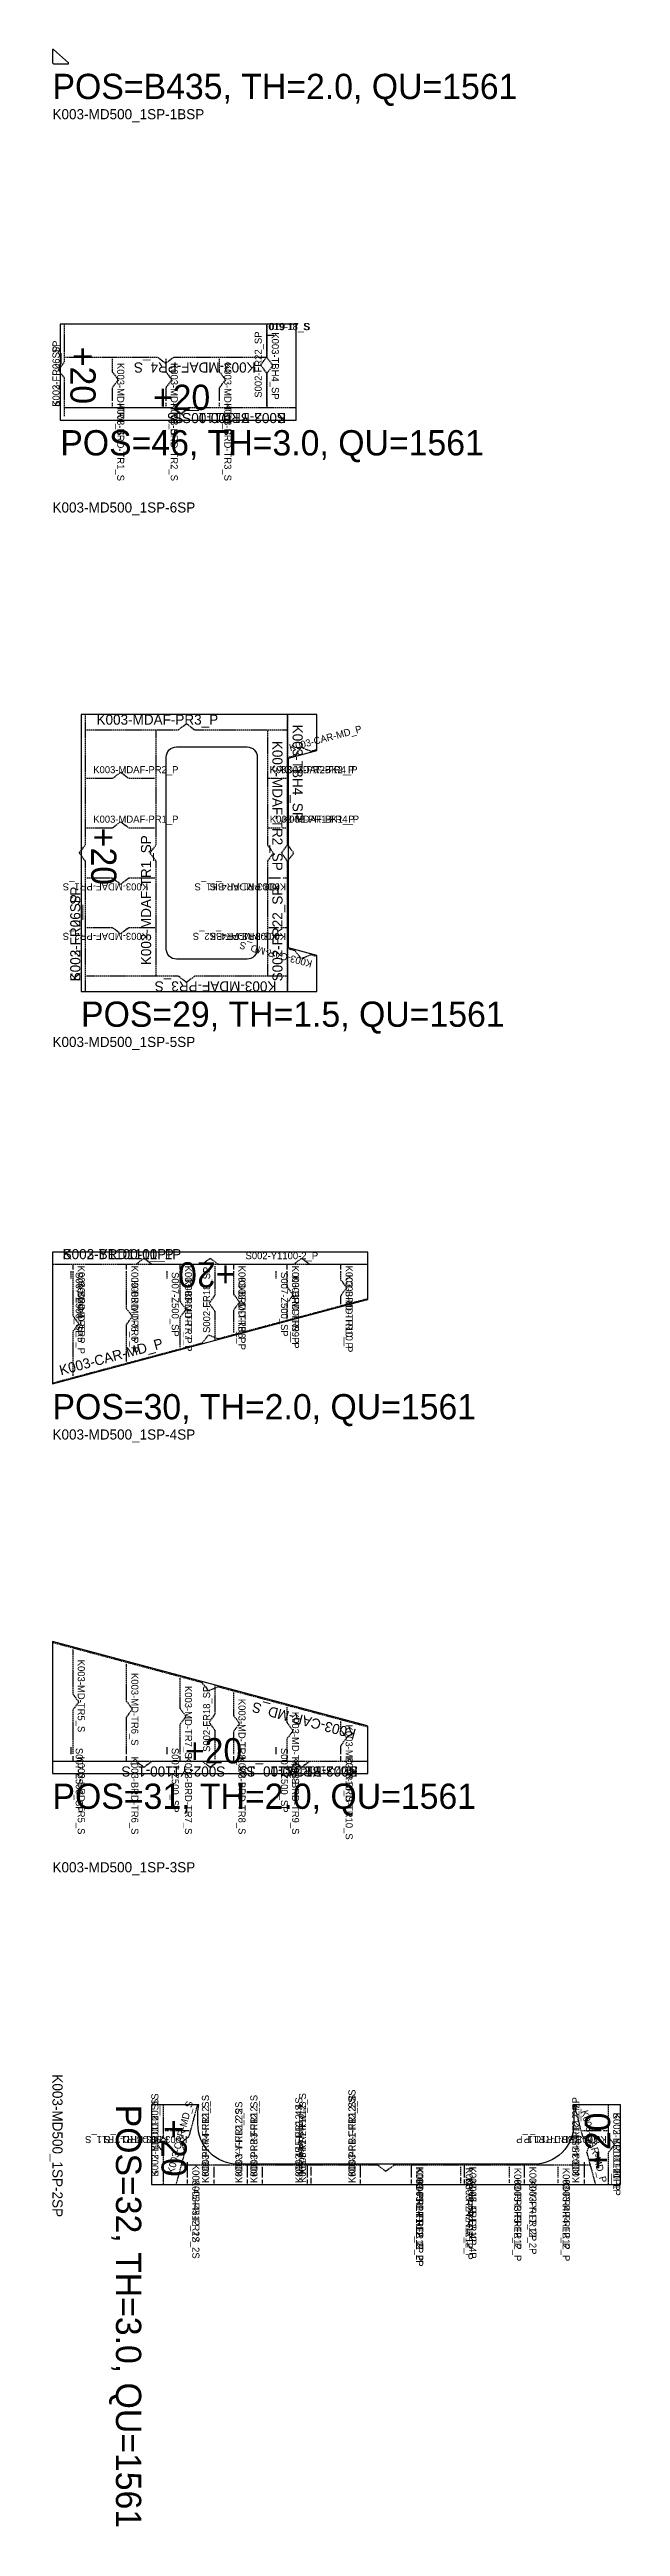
# Model space of a CAD drawing. Header units: inches. Extents: x -22688 to 5506, y -4302 to 14985.
# Drawn here: x -3155 to -331, y -3787 to 8470 of the extents above; entities that cross this region are included whole.
import ezdxf

# ---------------------------------------------------------------- set-up
doc = ezdxf.new("R2010")
doc.units = ezdxf.units.IN
doc.header["$MEASUREMENT"] = 0
doc.linetypes.add('Dashed', pattern=[10, 7.5, -2.5])
doc.layers.get('0').update_dxf_attribs({"linetype": 'CONTINUOUS'})

msp = doc.modelspace()

# ---------------------------------------------------------------- texts
at = {"color": 7}
for s, height, p in [('POS=B435, TH=2.0, QU=1561', 125, (-3140.260191, 8225.276904)), ('K003-MD500_1SP-1BSP', 50, (-3140.260191, 8125.276904)), ('019-18_S', 34.999999, (-2072.260923, 7081.777148)), ('019-17_S', 34.999999, (-2067.75958, 7081.777148)), ('+20', 125, (-2643.510313, 6686.777453)), ('POS=46, TH=3.0, QU=1561', 125, (-3101.759214, 6461.777453)), ('K003-MD500_1SP-6SP', 50, (-3140.260191, 6179.227404)), ('K003-MDAF-PR3_P', 50, (-2922.413511, 5129.227404)), ('K003-MDAF-PR2_P', 34.999999, (-2938.563413, 4889.227251)), ('K003-MDAF-BK2_P', 34.999999, (-2066.062803, 4889.227251)), ('K003-PR2-FR4_P', 34.999999, (-2008.512754, 4889.227251)), ('K003-MDAF-PR1_P', 34.999999, (-2938.563413, 4644.227557)), ('K003-MDAF-BK1_P', 34.999999, (-2065.061826, 4644.227557)), ('K003-PR1-FR4_P', 34.999999, (-2000.861997, 4644.227557)), ('POS=29, TH=1.5, QU=1561', 125, (-2998.911924, 3634.227709)), ('K003-MD500_1SP-5SP', 50, (-3140.263242, 3534.227709)), ('S002-Y1100-1_P', 50, (-3090.260191, 2484.227709)), ('S002-Y1100-11_P', 50, (-3090.260191, 2484.227709)), ('K003-BRD1100_1P', 50, (-3090.260191, 2484.227709)), ('S002-Y1100-2_P', 34.999999, (-2185.261411, 2484.227709)), ('POS=30, TH=2.0, QU=1561', 125, (-3140.260191, 1691.741137)), ('K003-MD500_1SP-4SP', 50, (-3140.260191, 1591.741137)), ('+20', 125, (-2485.261411, -10.746427)), ('POS=31, TH=2.0, QU=1561', 125, (-3140.260191, -235.746427)), ('K003-MD500_1SP-3SP', 50, (-3140.260191, -549.79672))]:
    msp.add_text(s, height=height, dxfattribs=at).set_placement(p)
for s, height, rotation, p in [('S002-FR26_SP', 34.999999, 90, (-3105.25958, 6702.277331)), ('K003-FR0_SP', 34.999999, 90, (-3105.25958, 6702.277331)), ('+20', 125, 270, (-3051.759214, 6999.277453)), ('S002-FR22_SP', 34.999999, 90, (-2105.25958, 6747.277026)), ('K003-TBH4_SP', 34.999999, 270, (-2055.25958, 7070.777087)), ('K003-MD-TR1_S', 34.999999, 270, (-2820.25897, 6919.427447)), ('K003-MDAF-PR4_S', 50, 180, (-2135.25836, 6921.7773)), ('K003-MD-TR2_S', 34.999999, 270, (-2555.25958, 6919.427447)), ('K003-MD-TR3_S', 34.999999, 270, (-2290.260191, 6919.427447)), ('K003-BRD-TR1_S', 34.999999, 270, (-2820.25897, 6720.227007)), ('K003-BRD1100_1S', 50, 180, (-1985.25836, 6671.7773)), ('K003-BRD-TR2_S', 34.999999, 270, (-2555.25958, 6720.227007)), ('S002-Y1100-10_S', 50, 180, (-1985.25836, 6671.7773)), ('S002-Y1100-1_S', 50, 180, (-1985.25836, 6671.7773)), ('K003-BRD-TR3_S', 34.999999, 270, (-2290.260191, 6720.227007)), ('K003-MDAF-TR2_SP', 50, 270, (-2052.41229, 5049.227862)), ('K003-CAR-MD_P', 34.999999, 15.000084, (-1963.685484, 4997.625689)), ('K003-TBH4_SP', 50, 270, (-1952.41229, 5129.227404)), ('+20', 125, 270, (-2948.911924, 4619.227557)), ('K003-MDAF-TR1_SP', 50, 90, (-2652.41229, 3939.227251)), ('K003-MDAF-PR1_S', 34.999999, 180, (-2667.762632, 4344.227557)), ('S002-FR26_SP', 50, 90, (-3002.41229, 3859.227709)), ('K003-MDAF-BK1_S', 34.999999, 180, (-2018.26312, 4344.227557)), ('K003-PR1-FR4_S', 34.999999, 180, (-1984.461851, 4344.227557)), ('S002-FR22_SP', 50, 90, (-2002.41229, 3859.227709)), ('K003-FR0_SP', 50, 90, (-3002.41229, 3859.227709)), ('K003-MDAF-PR2_S', 34.999999, 180, (-2667.762632, 4099.227862)), ('K003-MDAF-BK2_S', 34.999999, 180, (-2027.262754, 4099.227862)), ('K003-PR2-FR4_S', 34.999999, 180, (-1985.313291, 4099.227862)), ('K003-CAR-MD_S', 34.999999, 164.999924, (-1852.751035, 3961.103777)), ('K003-MDAF-PR3_S', 50, 180, (-2032.41107, 3859.227709)), ('+20', 125, 180, (-2235.261411, 2469.22832)), ('S007-Z500_SP', 34.999999, 270, (-3025.260801, 2420.728258)), ('K003-BRD-TR5_P', 34.999999, 270, (-3015.260191, 2452.178149)), ('K003-MD-TR5_P', 34.999999, 270, (-3015.260191, 2374.227862)), ('K003-BRD-TR6_P', 34.999999, 270, (-2750.260801, 2452.178149)), ('K003-MD-TR6_P', 34.999999, 270, (-2750.260801, 2379.534106)), ('S007-Z500_SP', 34.999999, 270, (-2550.260801, 2420.728258)), ('K003-BRD-TR7_P', 34.999999, 270, (-2485.261411, 2452.178149)), ('K003-MD-TR7_P', 34.999999, 270, (-2485.261411, 2386.635546)), ('S002-FR18_SP', 34.999999, 90, (-2360.261411, 2119.119219)), ('K003-BRD-TR8_P', 34.999999, 270, (-2220.262022, 2452.178149)), ('K003-MD-TR8_P', 34.999999, 270, (-2220.262022, 2393.736224)), ('S007-Z500_SP', 34.999999, 270, (-2010.261411, 2420.728258)), ('K003-BRD-TR9_P', 34.999999, 270, (-1955.262632, 2452.178149)), ('K003-MD-TR9_P', 34.999999, 270, (-1955.262632, 2400.836138)), ('K003-BRD-TR10_P', 34.999999, 270, (-1690.260191, 2452.178149)), ('K003-MD-TR10_P', 34.999999, 270, (-1690.260191, 2407.936816)), ('K003-CAR-MD_P', 50, 15.000084, (-3098.43585, 1909.007983)), ('K003-MD-TR5_S', 34.999999, 270, (-3015.260191, 502.196841)), ('K003-MD-TR6_S', 34.999999, 270, (-2750.260801, 436.49631)), ('K003-MD-TR7_S', 34.999999, 270, (-2485.261411, 372.589831)), ('S002-FR18_SP', 34.999999, 90, (-2360.261411, 45.932345)), ('K003-MD-TR8_S', 34.999999, 270, (-2220.262022, 308.683733)), ('K003-CAR-MD_S', 50, 164.999924, (-1635.029478, 157.352023)), ('K003-MD-TR9_S', 34.999999, 270, (-1955.262632, 244.777254)), ('K003-MD-TR10_S', 34.999999, 270, (-1690.260191, 180.871157)), ('S007-Z500_SP', 34.999999, 270, (-3025.260801, 65.753512)), ('K003-BRD-TR5_S', 34.999999, 270, (-3015.260191, 22.703509)), ('K003-BRD-TR6_S', 34.999999, 270, (-2750.260801, 22.703509)), ('S007-Z500_SP', 34.999999, 270, (-2550.260801, 65.753512)), ('K003-BRD-TR7_S', 34.999999, 270, (-2485.261411, 22.703509)), ('K003-BRD-TR8_S', 34.999999, 270, (-2220.262022, 22.703509)), ('S007-Z500_SP', 34.999999, 270, (-2010.261411, 65.753512)), ('K003-BRD-TR9_S', 34.999999, 270, (-1955.262632, 22.703509)), ('K003-BRD-TR10_S', 34.999999, 270, (-1690.260191, 22.703509)), ('S002-Y1100-1_S', 50, 180, (-2285.261411, -25.74658)), ('K003-BRD1100_1S', 50, 180, (-1630.262632, -25.74658)), ('S002-Y1100-10_S', 50, 180, (-1630.262632, -25.74658)), ('S002-Y1100-2_S', 34.999999, 180, (-1630.262632, -25.74658)), ('K003-MD500_1SP-2SP', 50, 270, (-3140.263242, -1549.796339)), ('POS=32, TH=3.0, QU=1561', 125, 270, (-2826.21295, -1699.796339)), ('K003-BRD1100_1S', 34.999999, 90, (-2616.212339, -2055.296369)), ('S002-Y1100-10_S', 34.999999, 90, (-2616.212339, -2055.296369)), ('S002-Y1100-2_S', 34.999999, 90, (-2616.212339, -2055.296369)), ('K003-CAR-MD_S', 34.999999, 74.999924, (-2540.147276, -2044.479223)), ('K003-PR4-FR12_S', 34.999999, 90, (-2366.212339, -2054.496236)), ('K003-PR4-FR12_S', 34.999999, 90, (-2366.212339, -2087.746282)), ('K003-Y-FR12_2S', 34.999999, 90, (-2201.21295, -2053.796239)), ('K003-PR3-FR12_S', 34.999999, 90, (-2126.21295, -2054.496236)), ('K003-PR3-FR12_S', 34.999999, 90, (-2126.21295, -2087.746282)), ('K003-45-FR12_4S', 34.999999, 90, (-1904.215879, -2087.746282)), ('K003-45-FR12_4S', 34.999999, 90, (-1904.212827, -2053.796239)), ('K003-PR2-FR12_S', 34.999999, 90, (-1886.21356, -2045.496221)), ('K003-PR2-FR12_S', 34.999999, 90, (-1886.21356, -2086.896368)), ('K003-PR1-FR12_2S', 34.999999, 90, (-1641.212339, -2053.79643)), ('K003-PR1-FR12_S', 34.999999, 90, (-1641.212339, -2054.496236)), ('K003-PR1-FR12_2S', 34.999999, 90, (-1641.212339, -2087.746282)), ('K003-PR1-FR12_S', 34.999999, 90, (-1641.212339, -2087.746282)), ('K003-45-FR12_2P', 34.999999, 90, (-534.211607, -2052.196546)), ('K003-45-FR12_2P', 34.999999, 90, (-534.211607, -2087.746282)), ('+20', 125, 270, (-2601.21295, -1772.296377)), ('K003-Y-FR12_2S', 34.999999, 90, (-2201.21295, -2087.746282)), ('K003-CAR-MD_P', 34.999999, 285.000084, (-525.916929, -1732.342954)), ('+20', 125, 90, (-381.211729, -2022.296377)), ('S002-Y1100-2_P', 34.999999, 270, (-366.212339, -1739.296384)), ('S002-Y1100-11_P', 34.999999, 270, (-366.212339, -1739.296384)), ('K003-BRD1100_1P', 34.999999, 270, (-366.212339, -1739.296384)), ('K003-BRD-TR11_S', 34.999999, 180, (-2567.762632, -1854.796262)), ('K003-BRD-TR11_S', 34.999999, 180, (-2473.411436, -1854.796262)), ('K003-BRD-TR11_P', 34.999999, 180, (-435.410948, -1854.796453)), ('K003-BRD-TR11_P', 34.999999, 180, (-398.2619, -1854.796453)), ('K003-45-FR12_2S', 34.999999, 270, (-2448.213072, -1992.196508)), ('K003-45-FR12_2S', 34.999999, 270, (-2448.213072, -2071.346326)), ('K003-PR1-FR12_2P', 34.999999, 270, (-1341.212339, -2005.796285)), ('K003-PR1-FR12_P', 34.999999, 270, (-1341.212339, -2012.096449)), ('K003-PR1-FR12_P', 34.999999, 270, (-1341.212339, -2071.346326)), ('K003-PR1-FR12_2P', 34.999999, 270, (-1341.212339, -2071.346326)), ('K003-PR2-FR12_P', 34.999999, 270, (-1096.211118, -2011.096426)), ('K003-PR2-FR12_P', 34.999999, 270, (-1096.211118, -2063.696333)), ('K003-45-FR12_4P', 34.999999, 270, (-1078.211851, -2005.796285)), ('K003-45-FR12_4P', 34.999999, 270, (-1078.211851, -2071.346326)), ('K003-PR3-FR12_P', 34.999999, 270, (-856.211729, -2012.096449)), ('K003-PR3-FR12_P', 34.999999, 270, (-856.211729, -2071.346517)), ('K003-Y-FR12_2P', 34.999999, 270, (-781.211729, -2005.796285)), ('K003-Y-FR12_2P', 34.999999, 270, (-781.211729, -2071.346517)), ('K003-PR4-FR12_P', 34.999999, 270, (-616.212339, -2012.096449)), ('K003-PR4-FR12_P', 34.999999, 270, (-616.212339, -2071.346517)), ('-', 50, 180, (-530.134458, -2024.796339))]:
    msp.add_text(s, height=height, rotation=rotation, dxfattribs=at).set_placement(p)

# ---------------------------------------------------------------- linework, layer by layer
at = {"color": 7}
for p, q in [((-2075.260801, 7056.777148), (-2045.25897, 7056.777148)), ((-2473.213072, -1984.696241), (-2473.213072, -2059.696241)), ((-2473.213072, -2069.296308), (-2473.213072, -2089.796301)), ((-2176.21295, -2059.796377), (-2176.21295, -1999.796339)), ((-2176.21295, -2089.796301), (-2176.21295, -2069.296308)), ((-1879.215879, -2089.796301), (-1879.215879, -2069.296308)), ((-1879.212827, -2059.796377), (-1879.212827, -1999.796339)), ((-1616.212339, -2059.796377), (-1616.212339, -1999.796339)), ((-1616.212339, -2089.796301), (-1616.212339, -2069.296308)), ((-1366.212339, -1999.796339), (-1366.212339, -2059.796377)), ((-1366.212339, -2069.296308), (-1366.212339, -2089.796301)), ((-1103.211851, -1999.796339), (-1103.211851, -2059.796377)), ((-1103.211851, -2069.296308), (-1103.211851, -2089.796301)), ((-806.211729, -1999.796339), (-806.211729, -2059.796377)), ((-806.211729, -2069.296308), (-806.211729, -2089.796301)), ((-509.211607, -2059.696241), (-509.211607, -1984.696241)), ((-509.211607, -2089.796301), (-509.211607, -2069.296308))]:
    msp.add_line(p, q, dxfattribs=at)
at = {"color": 7, "linetype": 'Dashed'}
for p, q in [((-2070.25897, 7056.777148), (-2045.25897, 7056.777148)), ((-2845.25897, 6722.277026), (-2845.25897, 6701.777605)), ((-2580.25958, 6722.277026), (-2580.25958, 6701.777605)), ((-2315.260191, 6722.277026), (-2315.260191, 6701.777605)), ((-2070.912046, 4864.227251), (-2022.413511, 4864.227251)), ((-2011.411924, 4864.227251), (-1982.41107, 4864.227251)), ((-2070.912046, 4619.227557), (-2012.412901, 4619.227557)), ((-2002.912779, 4619.227557), (-1982.41107, 4619.227557)), ((-2012.412901, 4369.227557), (-2070.912046, 4369.227557)), ((-1982.41107, 4369.227557), (-2002.912779, 4369.227557)), ((-2022.413511, 4124.227862), (-2070.912046, 4124.227862)), ((-1982.41107, 4124.227862), (-2011.411924, 4124.227862)), ((-3040.260191, 2454.228167), (-3040.260191, 2433.727984)), ((-2775.260801, 2454.228167), (-2775.260801, 2433.727984)), ((-2510.261411, 2454.228167), (-2510.261411, 2433.727984)), ((-2245.262022, 2454.228167), (-2245.262022, 2433.727984)), ((-1980.262632, 2454.228167), (-1980.262632, 2433.727984)), ((-1715.260191, 2454.228167), (-1715.260191, 2433.727984)), ((-3050.260801, 2424.227862), (-3050.260801, 2389.228014)), ((-2575.260801, 2424.227862), (-2575.260801, 2389.228014)), ((-2035.261411, 2424.227862), (-2035.261411, 2389.228014)), ((-3050.260801, 69.253497), (-3050.260801, 34.253268)), ((-3040.260191, 24.753527), (-3040.260191, 4.253344)), ((-2775.260801, 24.753527), (-2775.260801, 4.253344)), ((-2575.260801, 69.253497), (-2575.260801, 34.253268)), ((-2510.261411, 24.753527), (-2510.261411, 4.253344)), ((-2245.262022, 24.753527), (-2245.262022, 4.253344)), ((-2035.261411, 69.253497), (-2035.261411, 34.253268)), ((-1980.262632, 24.753527), (-1980.262632, 4.253344)), ((-1715.260191, 24.753527), (-1715.260191, 4.253344)), ((-2565.711851, -1829.796262), (-2586.21356, -1829.796262)), ((-2464.213438, -1829.796262), (-2556.211729, -1829.796262)), ((-426.21295, -1829.796453), (-518.211241, -1829.796453)), ((-396.211118, -1829.796453), (-416.712827, -1829.796453)), ((-2341.212339, -2059.796377), (-2341.212339, -2006.796308)), ((-2341.212339, -2089.796301), (-2341.212339, -2069.296308)), ((-2101.21295, -2059.796377), (-2101.21295, -2006.796308)), ((-2101.21295, -2089.796301), (-2101.21295, -2069.296308)), ((-1861.21356, -2049.796339), (-1861.21356, -2006.796308)), ((-1861.21356, -2089.796301), (-1861.21356, -2060.7964)), ((-1616.212339, -2059.796377), (-1616.212339, -2006.796308)), ((-1616.212339, -2089.796301), (-1616.212339, -2069.296308)), ((-1366.212339, -2006.796308), (-1366.212339, -2059.796377)), ((-1366.212339, -2069.296308), (-1366.212339, -2089.796301)), ((-1121.211118, -2006.796308), (-1121.211118, -2049.796339)), ((-1121.211118, -2060.7964), (-1121.211118, -2089.796301)), ((-881.211729, -2006.796308), (-881.211729, -2059.796377)), ((-881.211729, -2069.296308), (-881.211729, -2089.796301)), ((-641.212339, -2006.796308), (-641.212339, -2059.796377)), ((-641.212339, -2069.296308), (-641.212339, -2089.796301))]:
    msp.add_line(p, q, dxfattribs=at)
at = {"color": 7}
for points in [[(-3135.261411, 8400.276904), (-3060.261411, 8400.276904), (-3060.261411, 8405.277209), (-3135.261411, 8470.276598), (-3140.260191, 8470.276598), (-3140.260191, 8405.277209), (-3135.261411, 8400.276904)], [(-1935.25836, 6636.777453), (-1935.25836, 7111.777453), (-3101.759214, 7111.777453), (-3101.759214, 6636.777453), (-1935.25836, 6636.777453)], [(-1935.25836, 6636.777453), (-1935.25836, 7111.777453), (-3101.759214, 7111.777453), (-3101.759214, 6636.777453), (-1935.25836, 6636.777453)], [(-2998.911924, 3809.227709), (-1832.41107, 3809.227709), (-1832.41107, 3986.714892), (-1972.413511, 4024.227862), (-1972.413511, 4964.227251), (-1832.41107, 5001.740221), (-1832.41107, 5179.227404), (-2998.911924, 5179.227404), (-2998.911924, 3809.227709)], [(-2998.911924, 3809.227709), (-1832.41107, 3809.227709), (-1832.41107, 3986.714892), (-1972.413511, 4024.227862), (-1972.413511, 4964.227251), (-1832.41107, 5001.740221), (-1832.41107, 5179.227404), (-2998.911924, 5179.227404), (-2998.911924, 3809.227709)]]:
    msp.add_lwpolyline(points, dxfattribs=at)
at = {"color": 7, "linetype": 'Dashed'}
for points in [[(-3080.25958, 6656.777148), (-3080.25958, 6844.277148), (-3110.25836, 6884.2773), (-3080.25958, 6924.277453), (-3080.25958, 7111.777453)], [(-3080.25958, 6656.777148), (-3080.25958, 6844.277148), (-3110.25836, 6884.2773), (-3080.25958, 6924.277453), (-3080.25958, 7111.777453)], [(-2080.25958, 6706.777148), (-2080.25958, 6869.277148), (-2110.25836, 6909.2773), (-2080.25958, 6949.277453), (-2080.25958, 7111.777453)], [(-2080.25958, 7111.777453), (-2080.25958, 6946.7773), (-2050.260801, 6906.777148), (-2080.25958, 6866.776995), (-2080.25958, 6701.777605)], [(-2085.25836, 6946.7773), (-2540.260191, 6946.7773), (-2580.25958, 6916.776995), (-2620.25897, 6946.7773), (-3075.260801, 6946.7773)], [(-2845.25897, 6940.277056), (-2845.25897, 6876.027636), (-2815.260191, 6836.027483), (-2845.25897, 6796.027331), (-2845.25897, 6731.777148)], [(-2580.25958, 6940.277056), (-2580.25958, 6876.027636), (-2550.260801, 6836.027483), (-2580.25958, 6796.027331), (-2580.25958, 6731.777148)], [(-2315.260191, 6940.277056), (-2315.260191, 6876.027636), (-2285.25836, 6836.027483), (-2315.260191, 6796.027331), (-2315.260191, 6731.777148)], [(-1935.25836, 6696.7773), (-2467.75958, 6696.7773), (-2507.75897, 6666.776995), (-2547.75836, 6696.7773), (-3080.25958, 6696.7773)], [(-1935.25836, 6696.7773), (-2467.75958, 6696.7773), (-2507.75897, 6666.776995), (-2547.75836, 6696.7773), (-3080.25958, 6696.7773)], [(-1935.25836, 6696.7773), (-2462.760801, 6696.7773), (-2502.760191, 6666.776995), (-2542.75958, 6696.7773), (-3070.25897, 6696.7773)], [(-2977.41229, 3809.227709), (-2977.41229, 4454.227404), (-3007.41107, 4494.227557), (-2977.41229, 4534.227709), (-2977.41229, 5179.227404)], [(-2977.41229, 3809.227709), (-2977.41229, 4454.227404), (-3007.41107, 4494.227557), (-2977.41229, 4534.227709), (-2977.41229, 5179.227404)], [(-1977.41229, 3809.227709), (-1977.41229, 4454.227404), (-2007.41107, 4494.227557), (-1977.41229, 4534.227709), (-1977.41229, 5179.227404)], [(-1977.41229, 5179.227404), (-1977.41229, 4534.227709), (-1947.413511, 4494.227557), (-1977.41229, 4454.227404), (-1977.41229, 3809.227709)], [(-2972.413511, 5104.227404), (-2517.41168, 5104.227404), (-2477.41229, 5134.227709), (-2437.412901, 5104.227404), (-1982.41107, 5104.227404)], [(-2627.41229, 3889.227251), (-2627.41229, 4454.227404), (-2657.41107, 4494.227557), (-2627.41229, 4534.227709), (-2627.41229, 5099.227862)], [(-2077.41229, 5099.227862), (-2077.41229, 4534.227709), (-2047.413511, 4494.227557), (-2077.41229, 4454.227404), (-2077.41229, 3889.227251)], [(-1971.082945, 4969.761614), (-1940.385313, 4977.987627), (-1909.510679, 5017.317919), (-1863.111753, 4998.693041), (-1832.41107, 5006.918291)], [(-2972.413511, 4864.227251), (-2843.162412, 4864.227251), (-2803.163023, 4894.227557), (-2763.163633, 4864.227251), (-2633.912534, 4864.227251)], [(-2972.413511, 4619.227557), (-2843.162412, 4619.227557), (-2803.163023, 4649.227862), (-2763.163633, 4619.227557), (-2633.912534, 4619.227557)], [(-2633.912534, 4369.227557), (-2763.163633, 4369.227557), (-2803.163023, 4339.227251), (-2843.162412, 4369.227557), (-2972.413511, 4369.227557)], [(-2633.912534, 4124.227862), (-2763.163633, 4124.227862), (-2803.163023, 4094.227557), (-2843.162412, 4124.227862), (-2972.413511, 4124.227862)], [(-1832.41107, 3981.536822), (-1863.111753, 3989.762072), (-1909.510679, 3971.137194), (-1940.385313, 4010.467486), (-1971.082945, 4018.693499)], [(-1982.41107, 3884.227709), (-2437.412901, 3884.227709), (-2477.41229, 3854.227404), (-2517.41168, 3884.227709), (-2972.413511, 3884.227709)], [(-3140.260191, 2459.227709), (-2727.760191, 2459.227709), (-2687.760801, 2489.228014), (-2647.761411, 2459.227709), (-2235.261411, 2459.227709)], [(-3140.260191, 2459.227709), (-2400.260801, 2459.227709), (-2360.261411, 2489.228014), (-2320.262022, 2459.227709), (-1580.262632, 2459.227709)], [(-3140.260191, 2459.227709), (-2400.260801, 2459.227709), (-2360.261411, 2489.228014), (-2320.262022, 2459.227709), (-1580.262632, 2459.227709)], [(-2235.261411, 2459.227709), (-1947.761411, 2459.227709), (-1907.762022, 2489.228014), (-1867.762632, 2459.227709), (-1580.262632, 2459.227709)], [(-3040.260191, 2424.227862), (-3040.260191, 2205.256609), (-3010.261411, 2165.256457), (-3040.260191, 2125.256304), (-3040.260191, 1906.285052)], [(-2775.260801, 2424.227862), (-2775.260801, 2240.759997), (-2745.262022, 2200.759844), (-2775.260801, 2160.759692), (-2775.260801, 1977.291827)], [(-2510.261411, 2424.227862), (-2510.261411, 2276.263384), (-2480.262632, 2236.263232), (-2510.261411, 2196.263079), (-2510.261411, 2048.298602)], [(-2335.261411, 2082.440142), (-2335.261411, 2225.833849), (-2365.260191, 2265.834002), (-2335.261411, 2305.834154), (-2335.261411, 2449.227862)], [(-2245.262022, 2424.227862), (-2245.262022, 2311.766772), (-2215.260191, 2271.766619), (-2245.262022, 2231.766466), (-2245.262022, 2119.305376)], [(-1980.262632, 2424.227862), (-1980.262632, 2347.270159), (-1950.260801, 2307.270007), (-1980.262632, 2267.270617), (-1980.262632, 2190.312914)], [(-1715.260191, 2424.227862), (-1715.260191, 2382.773547), (-1685.261411, 2342.774157), (-1715.260191, 2302.774004), (-1715.260191, 2261.319689)], [(-3140.260191, 1871.919207), (-2398.899717, 2070.568041), (-2368.025083, 2109.898333), (-2321.623106, 2091.273455), (-1580.262632, 2289.922289)], [(-1580.262632, 168.559222), (-2321.623106, 367.208056), (-2368.025083, 348.583178), (-2398.899717, 387.91347), (-3140.260191, 586.562304)], [(-3040.260191, 552.196841), (-3040.260191, 333.225207), (-3010.261411, 293.225054), (-3040.260191, 253.225283), (-3040.260191, 34.253268)], [(-2775.260801, 481.189684), (-2775.260801, 297.721819), (-2745.262022, 257.721667), (-2775.260801, 217.721514), (-2775.260801, 34.253268)], [(-2510.261411, 410.182909), (-2510.261411, 262.21805), (-2480.262632, 222.218279), (-2510.261411, 182.218127), (-2510.261411, 34.253268)], [(-2335.261411, 9.253268), (-2335.261411, 152.647356), (-2365.260191, 192.647509), (-2335.261411, 232.64728), (-2335.261411, 376.041369)], [(-2245.262022, 339.175753), (-2245.262022, 226.714663), (-2215.260191, 186.71451), (-2245.262022, 146.714739), (-2245.262022, 34.253268)], [(-1980.262632, 268.168978), (-1980.262632, 191.211275), (-1950.260801, 151.211123), (-1980.262632, 111.211352), (-1980.262632, 34.253268)], [(-1715.260191, 197.161822), (-1715.260191, 155.707888), (-1685.261411, 115.707735), (-1715.260191, 75.707583), (-1715.260191, 34.253268)], [(-2235.261411, -0.74658), (-2647.761411, -0.74658), (-2687.760801, -30.746503), (-2727.760191, -0.74658), (-3140.260191, -0.74658)], [(-1580.262632, -0.74658), (-2320.262022, -0.74658), (-2360.261411, -30.746503), (-2400.260801, -0.74658), (-3140.260191, -0.74658)], [(-1580.262632, -0.74658), (-2320.262022, -0.74658), (-2360.261411, -30.746503), (-2400.260801, -0.74658), (-3140.260191, -0.74658)], [(-1580.262632, -0.74658), (-1867.762632, -0.74658), (-1907.762022, -30.746503), (-1947.761411, -0.74658), (-2235.261411, -0.74658)], [(-2591.212339, -2094.796224), (-2591.212339, -1937.296339), (-2621.211118, -1897.296377), (-2591.212339, -1857.296224), (-2591.212339, -1699.796339)], [(-2591.212339, -2094.796224), (-2591.212339, -1937.296339), (-2621.211118, -1897.296377), (-2591.212339, -1857.296224), (-2591.212339, -1699.796339)], [(-2591.212339, -2094.796224), (-2591.212339, -1937.296339), (-2621.211118, -1897.296377), (-2591.212339, -1857.296224), (-2591.212339, -1699.796339)], [(-2526.454038, -2089.966627), (-2484.532041, -1933.518453), (-2503.156919, -1887.116857), (-2463.825865, -1856.244512), (-2421.906919, -1699.796339)], [(-560.517759, -1699.796339), (-518.598814, -1856.244703), (-479.267759, -1887.116857), (-497.892637, -1933.518644), (-455.97064, -2089.966818)], [(-391.212339, -1699.796339), (-391.212339, -1857.296415), (-361.21356, -1897.296377), (-391.212339, -1937.296339), (-391.212339, -2094.796415)], [(-391.212339, -1699.796339), (-391.212339, -1857.296415), (-361.21356, -1897.296377), (-391.212339, -1937.296339), (-391.212339, -2094.796415)], [(-391.212339, -1699.796339), (-391.212339, -1857.296415), (-361.21356, -1897.296377), (-391.212339, -1937.296339), (-391.212339, -2094.796415)], [(-480.134458, -1999.796339), (-1451.21295, -1999.796339), (-1491.212339, -2029.796262), (-1531.211729, -1999.796339), (-2502.293272, -1999.796339)]]:
    msp.add_lwpolyline(points, dxfattribs=at)
at = {"color": 7}
for points in [[(-2577.41229, 4019.227557), (-2577.41229, 4969.227557, -0.414214), (-2527.41229, 5019.227557), (-2177.41229, 5019.227557, -0.414214), (-2127.41229, 4969.227557), (-2127.41229, 4019.227557, -0.414214), (-2177.41229, 3969.227557), (-2527.41229, 3969.227557, -0.414214), (-2577.41229, 4019.227557, -0.414214)], [(-3140.260191, 2519.22832), (-3140.260191, 1866.741137), (-1588.950987, 2282.413439, -0.011185), (-1580.262632, 2284.534411), (-1580.262632, 2519.22832), (-3140.260191, 2519.22832)], [(-3140.260191, 2519.22832), (-3140.260191, 1866.741137), (-1588.950987, 2282.413439, -0.011185), (-1580.262632, 2284.534411), (-1580.262632, 2519.22832), (-3140.260191, 2519.22832)], [(-1580.262632, -60.746427), (-1580.262632, 173.9471, -0.011185), (-1588.950987, 176.068072), (-3140.260191, 591.740374), (-3140.260191, -60.746427), (-1580.262632, -60.746427)], [(-1580.262632, -60.746427), (-1580.262632, 173.9471, -0.011185), (-1588.950987, 176.068072), (-3140.260191, 591.740374), (-3140.260191, -60.746427), (-1580.262632, -60.746427)], [(-331.211729, -1699.796339), (-565.907163, -1699.796339, -0.054321), (-561.21356, -1742.870374), (-561.21356, -1794.796415, -0.414214), (-761.21356, -1994.796415), (-2221.211118, -1994.796224, -0.414214), (-2421.211118, -1794.796224), (-2421.211118, -1742.870374, -0.054321), (-2416.517515, -1699.796339), (-2651.21295, -1699.796339), (-2651.21295, -2094.796224), (-331.211729, -2094.796415), (-331.211729, -1699.796339)], [(-331.211729, -1699.796339), (-565.907163, -1699.796339, -0.054321), (-561.21356, -1742.870374), (-561.21356, -1794.796415, -0.414214), (-761.21356, -1994.796415), (-2221.211118, -1994.796224, -0.414214), (-2421.211118, -1794.796224), (-2421.211118, -1742.870374, -0.054321), (-2416.517515, -1699.796339), (-2651.21295, -1699.796339), (-2651.21295, -2094.796224), (-331.211729, -2094.796415), (-331.211729, -1699.796339)]]:
    msp.add_lwpolyline(points, format="xyb", dxfattribs=at)

msp.set_redraw_order([(e.dxf.handle, doc.entitydb.next_handle()) for e in msp.query("TEXT MTEXT ATTDEF DIMENSION ARC_DIMENSION")])  # texts and dimensions are drawn at this point

doc.saveas('drawing.dxf')
